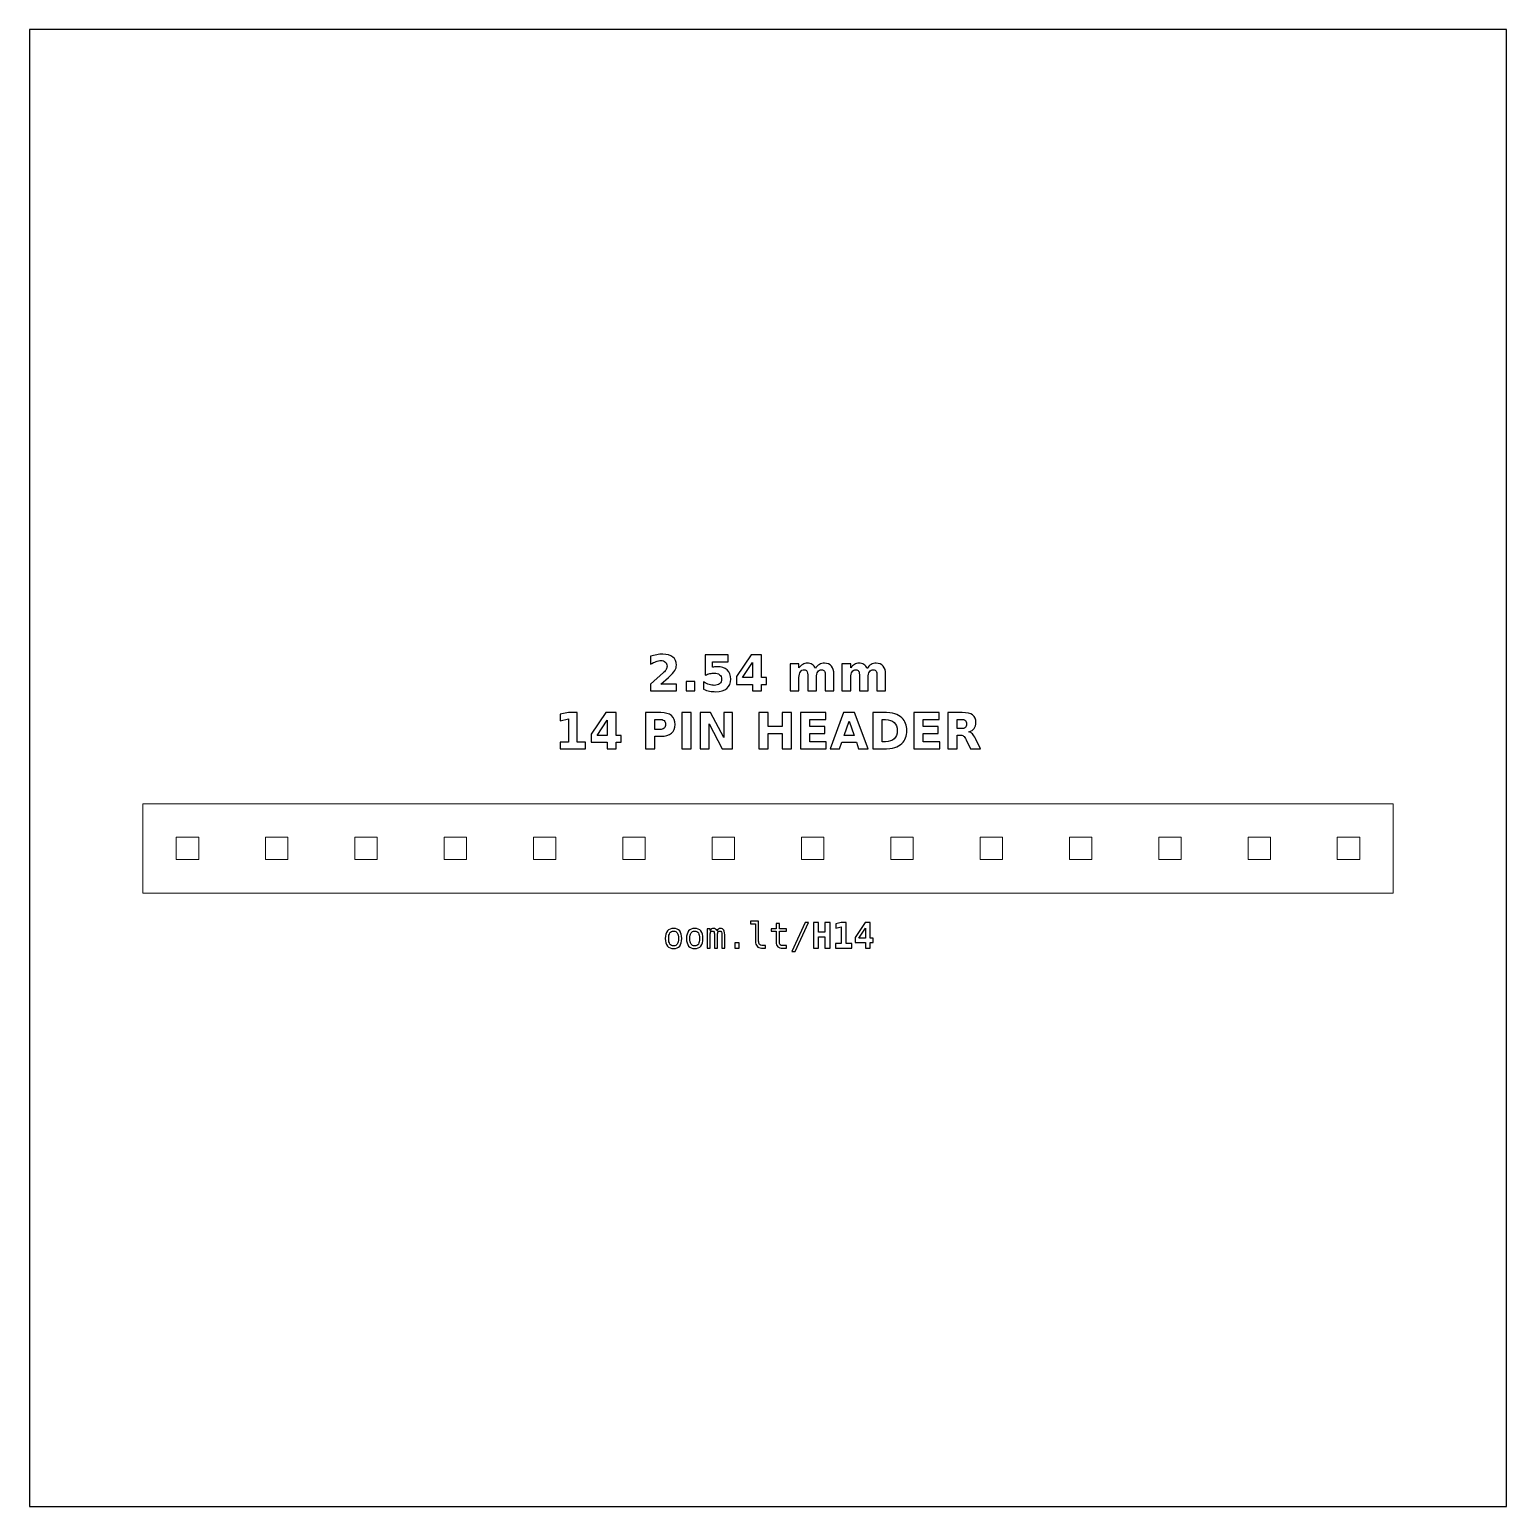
# Model space of a CAD drawing. Header units: centimetres. Extents: x -12.6 to -8.4, y -16.95 to -12.75.
import ezdxf

# ---------------------------------------------------------------- set-up
doc = ezdxf.new("R2010")
doc.units = ezdxf.units.CM
doc.header["$MEASUREMENT"] = 0
doc.layers.add('Layer 1', color=7, linetype='Continuous')

msp = doc.modelspace()

# ---------------------------------------------------------------- linework, layer by layer
at = {"layer": 'Layer 1', "color": 7}
msp.add_lwpolyline([(-12.6, -16.95), (-8.4, -16.95), (-8.4, -12.75), (-12.6, -12.75), (-12.6, -16.95)], close=True, dxfattribs=at)
at = {"layer": 'Layer 1', "color": 7, "lineweight": 20}
for points in [[(-12.278, -15.20555), (-8.722, -15.20555), (-8.722, -14.95155), (-12.278, -14.95155), (-12.278, -15.20555)], [(-12.183, -15.11055), (-12.119, -15.11055), (-12.119, -15.04655), (-12.183, -15.04655), (-12.183, -15.11055)], [(-11.929, -15.11055), (-11.865, -15.11055), (-11.865, -15.04655), (-11.929, -15.04655), (-11.929, -15.11055)], [(-11.675, -15.11055), (-11.611, -15.11055), (-11.611, -15.04655), (-11.675, -15.04655), (-11.675, -15.11055)], [(-11.421, -15.11055), (-11.357, -15.11055), (-11.357, -15.04655), (-11.421, -15.04655), (-11.421, -15.11055)], [(-11.167, -15.11055), (-11.103, -15.11055), (-11.103, -15.04655), (-11.167, -15.04655), (-11.167, -15.11055)], [(-10.913, -15.11055), (-10.849, -15.11055), (-10.849, -15.04655), (-10.913, -15.04655), (-10.913, -15.11055)], [(-10.659, -15.11055), (-10.595, -15.11055), (-10.595, -15.04655), (-10.659, -15.04655), (-10.659, -15.11055)], [(-10.405, -15.11055), (-10.341, -15.11055), (-10.341, -15.04655), (-10.405, -15.04655), (-10.405, -15.11055)], [(-10.151, -15.11055), (-10.087, -15.11055), (-10.087, -15.04655), (-10.151, -15.04655), (-10.151, -15.11055)], [(-9.897, -15.11055), (-9.833, -15.11055), (-9.833, -15.04655), (-9.897, -15.04655), (-9.897, -15.11055)], [(-9.643, -15.11055), (-9.579, -15.11055), (-9.579, -15.04655), (-9.643, -15.04655), (-9.643, -15.11055)], [(-9.389, -15.11055), (-9.325, -15.11055), (-9.325, -15.04655), (-9.389, -15.04655), (-9.389, -15.11055)], [(-9.135, -15.11055), (-9.071, -15.11055), (-9.071, -15.04655), (-9.135, -15.04655), (-9.135, -15.11055)], [(-8.881, -15.11055), (-8.817, -15.11055), (-8.817, -15.04655), (-8.881, -15.04655), (-8.881, -15.11055)]]:
    msp.add_lwpolyline(points, close=True, dxfattribs=at)
at = {"layer": 'Layer 1', "color": 250}
for points, knots in [([(-10.80502, -14.61152), (-10.80502, -14.61152), (-10.75974, -14.61152), (-10.75974, -14.61152), (-10.75974, -14.61152), (-10.75974, -14.61152), (-10.75974, -14.63102), (-10.75974, -14.63102), (-10.75974, -14.63102), (-10.75974, -14.63102), (-10.83451, -14.63102), (-10.83451, -14.63102), (-10.83451, -14.63102), (-10.83451, -14.63102), (-10.83451, -14.61152), (-10.83451, -14.61152), (-10.83451, -14.61152), (-10.83451, -14.61152), (-10.79695, -14.57839), (-10.79695, -14.57839), (-10.79695, -14.57839), (-10.79359, -14.57535), (-10.79112, -14.57239), (-10.78952, -14.5695), (-10.78952, -14.5695), (-10.7879, -14.5666), (-10.7871, -14.56359), (-10.7871, -14.56046), (-10.7871, -14.56046), (-10.7871, -14.55564), (-10.78872, -14.55176), (-10.79196, -14.54882), (-10.79196, -14.54882), (-10.79519, -14.54588), (-10.79949, -14.54443), (-10.80488, -14.54443), (-10.80488, -14.54443), (-10.80901, -14.54443), (-10.81353, -14.54532), (-10.81845, -14.54708), (-10.81845, -14.54708), (-10.82336, -14.54885), (-10.82863, -14.55148), (-10.83423, -14.55496), (-10.83423, -14.55496), (-10.83423, -14.55496), (-10.83423, -14.53236), (-10.83423, -14.53236), (-10.83423, -14.53236), (-10.82825, -14.53039), (-10.82235, -14.52888), (-10.81652, -14.52785), (-10.81652, -14.52785), (-10.81068, -14.52681), (-10.80497, -14.52629), (-10.79935, -14.52629), (-10.79935, -14.52629), (-10.78705, -14.52629), (-10.77748, -14.529), (-10.77066, -14.53443), (-10.77066, -14.53443), (-10.76384, -14.53984), (-10.76043, -14.54739), (-10.76043, -14.5571), (-10.76043, -14.5571), (-10.76043, -14.5627), (-10.76188, -14.56792), (-10.76478, -14.57277), (-10.76478, -14.57277), (-10.76767, -14.57761), (-10.77376, -14.5841), (-10.78303, -14.59224), (-10.78303, -14.59224), (-10.78303, -14.59224), (-10.80502, -14.61152), (-10.80502, -14.61152)], [0, 0, 0, 0, 0.0526316, 0.0526316, 0.0526316, 0.0526316, 0.1052632, 0.1052632, 0.1052632, 0.1052632, 0.1578947, 0.1578947, 0.1578947, 0.1578947, 0.2105263, 0.2105263, 0.2105263, 0.2105263, 0.2631579, 0.2631579, 0.2631579, 0.2631579, 0.3157895, 0.3157895, 0.3157895, 0.3157895, 0.3684211, 0.3684211, 0.3684211, 0.3684211, 0.4210526, 0.4210526, 0.4210526, 0.4210526, 0.4736842, 0.4736842, 0.4736842, 0.4736842, 0.5263158, 0.5263158, 0.5263158, 0.5263158, 0.5789474, 0.5789474, 0.5789474, 0.5789474, 0.6315789, 0.6315789, 0.6315789, 0.6315789, 0.6842105, 0.6842105, 0.6842105, 0.6842105, 0.7368421, 0.7368421, 0.7368421, 0.7368421, 0.7894737, 0.7894737, 0.7894737, 0.7894737, 0.8421053, 0.8421053, 0.8421053, 0.8421053, 0.8947368, 0.8947368, 0.8947368, 0.8947368, 0.9473684, 0.9473684, 0.9473684, 0.9473684, 1, 1, 1, 1]), ([(-10.67893, -14.52815), (-10.67893, -14.52815), (-10.61299, -14.52815), (-10.61299, -14.52815), (-10.61299, -14.52815), (-10.61299, -14.52815), (-10.61299, -14.54765), (-10.61299, -14.54765), (-10.61299, -14.54765), (-10.61299, -14.54765), (-10.65779, -14.54765), (-10.65779, -14.54765), (-10.65779, -14.54765), (-10.65779, -14.54765), (-10.65779, -14.56357), (-10.65779, -14.56357), (-10.65779, -14.56357), (-10.65577, -14.56303), (-10.65374, -14.56261), (-10.6517, -14.5623), (-10.6517, -14.5623), (-10.64965, -14.56199), (-10.64751, -14.56185), (-10.64532, -14.56185), (-10.64532, -14.56185), (-10.63277, -14.56185), (-10.62301, -14.56498), (-10.61602, -14.57126), (-10.61602, -14.57126), (-10.60904, -14.57752), (-10.60556, -14.58626), (-10.60556, -14.59746), (-10.60556, -14.59746), (-10.60556, -14.60858), (-10.60937, -14.61729), (-10.61696, -14.62359), (-10.61696, -14.62359), (-10.62456, -14.62987), (-10.63512, -14.63302), (-10.64862, -14.63302), (-10.64862, -14.63302), (-10.65445, -14.63302), (-10.66024, -14.63245), (-10.66595, -14.63133), (-10.66595, -14.63133), (-10.67167, -14.6302), (-10.67736, -14.6285), (-10.683, -14.6262), (-10.683, -14.6262), (-10.683, -14.6262), (-10.683, -14.60531), (-10.683, -14.60531), (-10.683, -14.60531), (-10.6774, -14.60854), (-10.67209, -14.61094), (-10.66706, -14.61253), (-10.66706, -14.61253), (-10.66202, -14.61416), (-10.65727, -14.61496), (-10.65283, -14.61496), (-10.65283, -14.61496), (-10.64638, -14.61496), (-10.64133, -14.61338), (-10.63763, -14.61023), (-10.63763, -14.61023), (-10.63394, -14.6071), (-10.63208, -14.60285), (-10.63208, -14.59746), (-10.63208, -14.59746), (-10.63208, -14.59205), (-10.63394, -14.58779), (-10.63763, -14.58467), (-10.63763, -14.58467), (-10.64133, -14.58154), (-10.64638, -14.57999), (-10.65283, -14.57999), (-10.65283, -14.57999), (-10.65664, -14.57999), (-10.66071, -14.58048), (-10.66501, -14.58147), (-10.66501, -14.58147), (-10.66934, -14.58245), (-10.67397, -14.58398), (-10.67893, -14.58605), (-10.67893, -14.58605), (-10.67893, -14.58605), (-10.67893, -14.52815), (-10.67893, -14.52815)], [0, 0, 0, 0, 0.0454545, 0.0454545, 0.0454545, 0.0454545, 0.0909091, 0.0909091, 0.0909091, 0.0909091, 0.1363636, 0.1363636, 0.1363636, 0.1363636, 0.1818182, 0.1818182, 0.1818182, 0.1818182, 0.2272727, 0.2272727, 0.2272727, 0.2272727, 0.2727273, 0.2727273, 0.2727273, 0.2727273, 0.3181818, 0.3181818, 0.3181818, 0.3181818, 0.3636364, 0.3636364, 0.3636364, 0.3636364, 0.4090909, 0.4090909, 0.4090909, 0.4090909, 0.4545455, 0.4545455, 0.4545455, 0.4545455, 0.5, 0.5, 0.5, 0.5, 0.5454545, 0.5454545, 0.5454545, 0.5454545, 0.5909091, 0.5909091, 0.5909091, 0.5909091, 0.6363636, 0.6363636, 0.6363636, 0.6363636, 0.6818182, 0.6818182, 0.6818182, 0.6818182, 0.7272727, 0.7272727, 0.7272727, 0.7272727, 0.7727273, 0.7727273, 0.7727273, 0.7727273, 0.8181818, 0.8181818, 0.8181818, 0.8181818, 0.8636364, 0.8636364, 0.8636364, 0.8636364, 0.9090909, 0.9090909, 0.9090909, 0.9090909, 0.9545455, 0.9545455, 0.9545455, 0.9545455, 1, 1, 1, 1]), ([(-10.54815, -14.52815), (-10.54815, -14.52815), (-10.51865, -14.52815), (-10.51865, -14.52815), (-10.51865, -14.52815), (-10.51865, -14.52815), (-10.51865, -14.59306), (-10.51865, -14.59306), (-10.51865, -14.59306), (-10.51865, -14.59306), (-10.50398, -14.59306), (-10.50398, -14.59306), (-10.50398, -14.59306), (-10.50398, -14.59306), (-10.50398, -14.61228), (-10.50398, -14.61228), (-10.50398, -14.61228), (-10.50398, -14.61228), (-10.51865, -14.61228), (-10.51865, -14.61228), (-10.51865, -14.61228), (-10.51865, -14.61228), (-10.51865, -14.63102), (-10.51865, -14.63102), (-10.51865, -14.63102), (-10.51865, -14.63102), (-10.54372, -14.63102), (-10.54372, -14.63102), (-10.54372, -14.63102), (-10.54372, -14.63102), (-10.54372, -14.61228), (-10.54372, -14.61228), (-10.54372, -14.61228), (-10.54372, -14.61228), (-10.58935, -14.61228), (-10.58935, -14.61228), (-10.58935, -14.61228), (-10.58935, -14.61228), (-10.58935, -14.58953), (-10.58935, -14.58953), (-10.58935, -14.58953), (-10.58935, -14.58953), (-10.54815, -14.52815), (-10.54815, -14.52815)], [0, 0, 0, 0, 0.0909091, 0.0909091, 0.0909091, 0.0909091, 0.1818182, 0.1818182, 0.1818182, 0.1818182, 0.2727273, 0.2727273, 0.2727273, 0.2727273, 0.3636364, 0.3636364, 0.3636364, 0.3636364, 0.4545455, 0.4545455, 0.4545455, 0.4545455, 0.5454545, 0.5454545, 0.5454545, 0.5454545, 0.6363636, 0.6363636, 0.6363636, 0.6363636, 0.7272727, 0.7272727, 0.7272727, 0.7272727, 0.8181818, 0.8181818, 0.8181818, 0.8181818, 0.9090909, 0.9090909, 0.9090909, 0.9090909, 1, 1, 1, 1]), ([(-10.54372, -14.55), (-10.54372, -14.55), (-10.57282, -14.59306), (-10.57282, -14.59306), (-10.57282, -14.59306), (-10.57282, -14.59306), (-10.54372, -14.59306), (-10.54372, -14.59306), (-10.54372, -14.59306), (-10.54372, -14.59306), (-10.54372, -14.55), (-10.54372, -14.55)], [0, 0, 0, 0, 0.3333333, 0.3333333, 0.3333333, 0.3333333, 0.6666667, 0.6666667, 0.6666667, 0.6666667, 1, 1, 1, 1]), ([(-10.36501, -14.56667), (-10.36188, -14.5619), (-10.35819, -14.55825), (-10.35388, -14.55576), (-10.35388, -14.55576), (-10.34958, -14.55324), (-10.34488, -14.552), (-10.33973, -14.552), (-10.33973, -14.552), (-10.33086, -14.552), (-10.32411, -14.55473), (-10.31948, -14.56021), (-10.31948, -14.56021), (-10.31484, -14.56566), (-10.31251, -14.57361), (-10.31251, -14.58403), (-10.31251, -14.58403), (-10.31251, -14.58403), (-10.31251, -14.63102), (-10.31251, -14.63102), (-10.31251, -14.63102), (-10.31251, -14.63102), (-10.33733, -14.63102), (-10.33733, -14.63102), (-10.33733, -14.63102), (-10.33733, -14.63102), (-10.33733, -14.59078), (-10.33733, -14.59078), (-10.33733, -14.59078), (-10.33728, -14.59019), (-10.33726, -14.58958), (-10.33723, -14.58892), (-10.33723, -14.58892), (-10.33721, -14.58829), (-10.33719, -14.58737), (-10.33719, -14.58617), (-10.33719, -14.58617), (-10.33719, -14.58071), (-10.33798, -14.57674), (-10.33961, -14.57429), (-10.33961, -14.57429), (-10.34121, -14.57182), (-10.34379, -14.5706), (-10.34737, -14.5706), (-10.34737, -14.5706), (-10.35207, -14.5706), (-10.35567, -14.57253), (-10.35823, -14.57639), (-10.35823, -14.57639), (-10.36077, -14.58024), (-10.36209, -14.58582), (-10.36219, -14.59313), (-10.36219, -14.59313), (-10.36219, -14.59313), (-10.36219, -14.63102), (-10.36219, -14.63102), (-10.36219, -14.63102), (-10.36219, -14.63102), (-10.387, -14.63102), (-10.387, -14.63102), (-10.387, -14.63102), (-10.387, -14.63102), (-10.387, -14.59078), (-10.387, -14.59078), (-10.387, -14.59078), (-10.387, -14.58224), (-10.38773, -14.57674), (-10.38921, -14.57429), (-10.38921, -14.57429), (-10.39067, -14.57182), (-10.39328, -14.5706), (-10.39704, -14.5706), (-10.39704, -14.5706), (-10.40179, -14.5706), (-10.40544, -14.57255), (-10.408, -14.57643), (-10.408, -14.57643), (-10.41056, -14.58031), (-10.41186, -14.58584), (-10.41186, -14.59306), (-10.41186, -14.59306), (-10.41186, -14.59306), (-10.41186, -14.63102), (-10.41186, -14.63102), (-10.41186, -14.63102), (-10.41186, -14.63102), (-10.43667, -14.63102), (-10.43667, -14.63102), (-10.43667, -14.63102), (-10.43667, -14.63102), (-10.43667, -14.55386), (-10.43667, -14.55386), (-10.43667, -14.55386), (-10.43667, -14.55386), (-10.41186, -14.55386), (-10.41186, -14.55386), (-10.41186, -14.55386), (-10.41186, -14.55386), (-10.41186, -14.56517), (-10.41186, -14.56517), (-10.41186, -14.56517), (-10.40882, -14.56079), (-10.40534, -14.55753), (-10.40141, -14.55531), (-10.40141, -14.55531), (-10.39749, -14.5531), (-10.39316, -14.552), (-10.38843, -14.552), (-10.38843, -14.552), (-10.38312, -14.552), (-10.37839, -14.55329), (-10.37432, -14.55586), (-10.37432, -14.55586), (-10.37023, -14.55844), (-10.36712, -14.56204), (-10.36501, -14.56667)], [0, 0, 0, 0, 0.0344828, 0.0344828, 0.0344828, 0.0344828, 0.0689655, 0.0689655, 0.0689655, 0.0689655, 0.1034483, 0.1034483, 0.1034483, 0.1034483, 0.137931, 0.137931, 0.137931, 0.137931, 0.1724138, 0.1724138, 0.1724138, 0.1724138, 0.2068966, 0.2068966, 0.2068966, 0.2068966, 0.2413793, 0.2413793, 0.2413793, 0.2413793, 0.2758621, 0.2758621, 0.2758621, 0.2758621, 0.3103448, 0.3103448, 0.3103448, 0.3103448, 0.3448276, 0.3448276, 0.3448276, 0.3448276, 0.3793103, 0.3793103, 0.3793103, 0.3793103, 0.4137931, 0.4137931, 0.4137931, 0.4137931, 0.4482759, 0.4482759, 0.4482759, 0.4482759, 0.4827586, 0.4827586, 0.4827586, 0.4827586, 0.5172414, 0.5172414, 0.5172414, 0.5172414, 0.5517241, 0.5517241, 0.5517241, 0.5517241, 0.5862069, 0.5862069, 0.5862069, 0.5862069, 0.6206897, 0.6206897, 0.6206897, 0.6206897, 0.6551724, 0.6551724, 0.6551724, 0.6551724, 0.6896552, 0.6896552, 0.6896552, 0.6896552, 0.7241379, 0.7241379, 0.7241379, 0.7241379, 0.7586207, 0.7586207, 0.7586207, 0.7586207, 0.7931034, 0.7931034, 0.7931034, 0.7931034, 0.8275862, 0.8275862, 0.8275862, 0.8275862, 0.862069, 0.862069, 0.862069, 0.862069, 0.8965517, 0.8965517, 0.8965517, 0.8965517, 0.9310345, 0.9310345, 0.9310345, 0.9310345, 0.9655172, 0.9655172, 0.9655172, 0.9655172, 1, 1, 1, 1]), ([(-10.21797, -14.56667), (-10.21484, -14.5619), (-10.21115, -14.55825), (-10.20684, -14.55576), (-10.20684, -14.55576), (-10.20254, -14.55324), (-10.19784, -14.552), (-10.19269, -14.552), (-10.19269, -14.552), (-10.18382, -14.552), (-10.17707, -14.55473), (-10.17244, -14.56021), (-10.17244, -14.56021), (-10.1678, -14.56566), (-10.16547, -14.57361), (-10.16547, -14.58403), (-10.16547, -14.58403), (-10.16547, -14.58403), (-10.16547, -14.63102), (-10.16547, -14.63102), (-10.16547, -14.63102), (-10.16547, -14.63102), (-10.19029, -14.63102), (-10.19029, -14.63102), (-10.19029, -14.63102), (-10.19029, -14.63102), (-10.19029, -14.59078), (-10.19029, -14.59078), (-10.19029, -14.59078), (-10.19024, -14.59019), (-10.19022, -14.58958), (-10.19019, -14.58892), (-10.19019, -14.58892), (-10.19017, -14.58829), (-10.19015, -14.58737), (-10.19015, -14.58617), (-10.19015, -14.58617), (-10.19015, -14.58071), (-10.19094, -14.57674), (-10.19257, -14.57429), (-10.19257, -14.57429), (-10.19417, -14.57182), (-10.19675, -14.5706), (-10.20033, -14.5706), (-10.20033, -14.5706), (-10.20503, -14.5706), (-10.20863, -14.57253), (-10.21119, -14.57639), (-10.21119, -14.57639), (-10.21373, -14.58024), (-10.21505, -14.58582), (-10.21515, -14.59313), (-10.21515, -14.59313), (-10.21515, -14.59313), (-10.21515, -14.63102), (-10.21515, -14.63102), (-10.21515, -14.63102), (-10.21515, -14.63102), (-10.23996, -14.63102), (-10.23996, -14.63102), (-10.23996, -14.63102), (-10.23996, -14.63102), (-10.23996, -14.59078), (-10.23996, -14.59078), (-10.23996, -14.59078), (-10.23996, -14.58224), (-10.24069, -14.57674), (-10.24217, -14.57429), (-10.24217, -14.57429), (-10.24363, -14.57182), (-10.24624, -14.5706), (-10.25, -14.5706), (-10.25, -14.5706), (-10.25475, -14.5706), (-10.2584, -14.57255), (-10.26096, -14.57643), (-10.26096, -14.57643), (-10.26352, -14.58031), (-10.26482, -14.58584), (-10.26482, -14.59306), (-10.26482, -14.59306), (-10.26482, -14.59306), (-10.26482, -14.63102), (-10.26482, -14.63102), (-10.26482, -14.63102), (-10.26482, -14.63102), (-10.28963, -14.63102), (-10.28963, -14.63102), (-10.28963, -14.63102), (-10.28963, -14.63102), (-10.28963, -14.55386), (-10.28963, -14.55386), (-10.28963, -14.55386), (-10.28963, -14.55386), (-10.26482, -14.55386), (-10.26482, -14.55386), (-10.26482, -14.55386), (-10.26482, -14.55386), (-10.26482, -14.56517), (-10.26482, -14.56517), (-10.26482, -14.56517), (-10.26178, -14.56079), (-10.2583, -14.55753), (-10.25437, -14.55531), (-10.25437, -14.55531), (-10.25045, -14.5531), (-10.24612, -14.552), (-10.24139, -14.552), (-10.24139, -14.552), (-10.23608, -14.552), (-10.23135, -14.55329), (-10.22728, -14.55586), (-10.22728, -14.55586), (-10.22319, -14.55844), (-10.22008, -14.56204), (-10.21797, -14.56667)], [0, 0, 0, 0, 0.0344828, 0.0344828, 0.0344828, 0.0344828, 0.0689655, 0.0689655, 0.0689655, 0.0689655, 0.1034483, 0.1034483, 0.1034483, 0.1034483, 0.137931, 0.137931, 0.137931, 0.137931, 0.1724138, 0.1724138, 0.1724138, 0.1724138, 0.2068966, 0.2068966, 0.2068966, 0.2068966, 0.2413793, 0.2413793, 0.2413793, 0.2413793, 0.2758621, 0.2758621, 0.2758621, 0.2758621, 0.3103448, 0.3103448, 0.3103448, 0.3103448, 0.3448276, 0.3448276, 0.3448276, 0.3448276, 0.3793103, 0.3793103, 0.3793103, 0.3793103, 0.4137931, 0.4137931, 0.4137931, 0.4137931, 0.4482759, 0.4482759, 0.4482759, 0.4482759, 0.4827586, 0.4827586, 0.4827586, 0.4827586, 0.5172414, 0.5172414, 0.5172414, 0.5172414, 0.5517241, 0.5517241, 0.5517241, 0.5517241, 0.5862069, 0.5862069, 0.5862069, 0.5862069, 0.6206897, 0.6206897, 0.6206897, 0.6206897, 0.6551724, 0.6551724, 0.6551724, 0.6551724, 0.6896552, 0.6896552, 0.6896552, 0.6896552, 0.7241379, 0.7241379, 0.7241379, 0.7241379, 0.7586207, 0.7586207, 0.7586207, 0.7586207, 0.7931034, 0.7931034, 0.7931034, 0.7931034, 0.8275862, 0.8275862, 0.8275862, 0.8275862, 0.862069, 0.862069, 0.862069, 0.862069, 0.8965517, 0.8965517, 0.8965517, 0.8965517, 0.9310345, 0.9310345, 0.9310345, 0.9310345, 0.9655172, 0.9655172, 0.9655172, 0.9655172, 1, 1, 1, 1]), ([(-10.7331, -14.60435), (-10.7331, -14.60435), (-10.70828, -14.60435), (-10.70828, -14.60435), (-10.70828, -14.60435), (-10.70828, -14.60435), (-10.70828, -14.63102), (-10.70828, -14.63102), (-10.70828, -14.63102), (-10.70828, -14.63102), (-10.7331, -14.63102), (-10.7331, -14.63102), (-10.7331, -14.63102), (-10.7331, -14.63102), (-10.7331, -14.60435), (-10.7331, -14.60435)], [0, 0, 0, 0, 0.25, 0.25, 0.25, 0.25, 0.5, 0.5, 0.5, 0.5, 0.75, 0.75, 0.75, 0.75, 1, 1, 1, 1]), ([(-11.09072, -14.77695), (-11.09072, -14.77695), (-11.06729, -14.77695), (-11.06729, -14.77695), (-11.06729, -14.77695), (-11.06729, -14.77695), (-11.06729, -14.71046), (-11.06729, -14.71046), (-11.06729, -14.71046), (-11.06729, -14.71046), (-11.09133, -14.71543), (-11.09133, -14.71543), (-11.09133, -14.71543), (-11.09133, -14.71543), (-11.09133, -14.69736), (-11.09133, -14.69736), (-11.09133, -14.69736), (-11.09133, -14.69736), (-11.06743, -14.6924), (-11.06743, -14.6924), (-11.06743, -14.6924), (-11.06743, -14.6924), (-11.04222, -14.6924), (-11.04222, -14.6924), (-11.04222, -14.6924), (-11.04222, -14.6924), (-11.04222, -14.77695), (-11.04222, -14.77695), (-11.04222, -14.77695), (-11.04222, -14.77695), (-11.0188, -14.77695), (-11.0188, -14.77695), (-11.0188, -14.77695), (-11.0188, -14.77695), (-11.0188, -14.79527), (-11.0188, -14.79527), (-11.0188, -14.79527), (-11.0188, -14.79527), (-11.09072, -14.79527), (-11.09072, -14.79527), (-11.09072, -14.79527), (-11.09072, -14.79527), (-11.09072, -14.77695), (-11.09072, -14.77695)], [0, 0, 0, 0, 0.0909091, 0.0909091, 0.0909091, 0.0909091, 0.1818182, 0.1818182, 0.1818182, 0.1818182, 0.2727273, 0.2727273, 0.2727273, 0.2727273, 0.3636364, 0.3636364, 0.3636364, 0.3636364, 0.4545455, 0.4545455, 0.4545455, 0.4545455, 0.5454545, 0.5454545, 0.5454545, 0.5454545, 0.6363636, 0.6363636, 0.6363636, 0.6363636, 0.7272727, 0.7272727, 0.7272727, 0.7272727, 0.8181818, 0.8181818, 0.8181818, 0.8181818, 0.9090909, 0.9090909, 0.9090909, 0.9090909, 1, 1, 1, 1]), ([(-10.96151, -14.6924), (-10.96151, -14.6924), (-10.93201, -14.6924), (-10.93201, -14.6924), (-10.93201, -14.6924), (-10.93201, -14.6924), (-10.93201, -14.75731), (-10.93201, -14.75731), (-10.93201, -14.75731), (-10.93201, -14.75731), (-10.91734, -14.75731), (-10.91734, -14.75731), (-10.91734, -14.75731), (-10.91734, -14.75731), (-10.91734, -14.77653), (-10.91734, -14.77653), (-10.91734, -14.77653), (-10.91734, -14.77653), (-10.93201, -14.77653), (-10.93201, -14.77653), (-10.93201, -14.77653), (-10.93201, -14.77653), (-10.93201, -14.79527), (-10.93201, -14.79527), (-10.93201, -14.79527), (-10.93201, -14.79527), (-10.95708, -14.79527), (-10.95708, -14.79527), (-10.95708, -14.79527), (-10.95708, -14.79527), (-10.95708, -14.77653), (-10.95708, -14.77653), (-10.95708, -14.77653), (-10.95708, -14.77653), (-11.00271, -14.77653), (-11.00271, -14.77653), (-11.00271, -14.77653), (-11.00271, -14.77653), (-11.00271, -14.75378), (-11.00271, -14.75378), (-11.00271, -14.75378), (-11.00271, -14.75378), (-10.96151, -14.6924), (-10.96151, -14.6924)], [0, 0, 0, 0, 0.0909091, 0.0909091, 0.0909091, 0.0909091, 0.1818182, 0.1818182, 0.1818182, 0.1818182, 0.2727273, 0.2727273, 0.2727273, 0.2727273, 0.3636364, 0.3636364, 0.3636364, 0.3636364, 0.4545455, 0.4545455, 0.4545455, 0.4545455, 0.5454545, 0.5454545, 0.5454545, 0.5454545, 0.6363636, 0.6363636, 0.6363636, 0.6363636, 0.7272727, 0.7272727, 0.7272727, 0.7272727, 0.8181818, 0.8181818, 0.8181818, 0.8181818, 0.9090909, 0.9090909, 0.9090909, 0.9090909, 1, 1, 1, 1]), ([(-10.84878, -14.6924), (-10.84878, -14.6924), (-10.80476, -14.6924), (-10.80476, -14.6924), (-10.80476, -14.6924), (-10.79166, -14.6924), (-10.78161, -14.69532), (-10.7746, -14.70113), (-10.7746, -14.70113), (-10.7676, -14.70694), (-10.76409, -14.71521), (-10.76409, -14.72596), (-10.76409, -14.72596), (-10.76409, -14.73673), (-10.7676, -14.74503), (-10.7746, -14.75084), (-10.7746, -14.75084), (-10.78161, -14.75665), (-10.79166, -14.75957), (-10.80476, -14.75957), (-10.80476, -14.75957), (-10.80476, -14.75957), (-10.82225, -14.75957), (-10.82225, -14.75957), (-10.82225, -14.75957), (-10.82225, -14.75957), (-10.82225, -14.79527), (-10.82225, -14.79527), (-10.82225, -14.79527), (-10.82225, -14.79527), (-10.84878, -14.79527), (-10.84878, -14.79527), (-10.84878, -14.79527), (-10.84878, -14.79527), (-10.84878, -14.6924), (-10.84878, -14.6924)], [0, 0, 0, 0, 0.1111111, 0.1111111, 0.1111111, 0.1111111, 0.2222222, 0.2222222, 0.2222222, 0.2222222, 0.3333333, 0.3333333, 0.3333333, 0.3333333, 0.4444444, 0.4444444, 0.4444444, 0.4444444, 0.5555556, 0.5555556, 0.5555556, 0.5555556, 0.6666667, 0.6666667, 0.6666667, 0.6666667, 0.7777778, 0.7777778, 0.7777778, 0.7777778, 0.8888889, 0.8888889, 0.8888889, 0.8888889, 1, 1, 1, 1]), ([(-10.74537, -14.6924), (-10.74537, -14.6924), (-10.71884, -14.6924), (-10.71884, -14.6924), (-10.71884, -14.6924), (-10.71884, -14.6924), (-10.71884, -14.79527), (-10.71884, -14.79527), (-10.71884, -14.79527), (-10.71884, -14.79527), (-10.74537, -14.79527), (-10.74537, -14.79527), (-10.74537, -14.79527), (-10.74537, -14.79527), (-10.74537, -14.6924), (-10.74537, -14.6924)], [0, 0, 0, 0, 0.25, 0.25, 0.25, 0.25, 0.5, 0.5, 0.5, 0.5, 0.75, 0.75, 0.75, 0.75, 1, 1, 1, 1]), ([(-10.69288, -14.6924), (-10.69288, -14.6924), (-10.66325, -14.6924), (-10.66325, -14.6924), (-10.66325, -14.6924), (-10.66325, -14.6924), (-10.62583, -14.76296), (-10.62583, -14.76296), (-10.62583, -14.76296), (-10.62583, -14.76296), (-10.62583, -14.6924), (-10.62583, -14.6924), (-10.62583, -14.6924), (-10.62583, -14.6924), (-10.60069, -14.6924), (-10.60069, -14.6924), (-10.60069, -14.6924), (-10.60069, -14.6924), (-10.60069, -14.79527), (-10.60069, -14.79527), (-10.60069, -14.79527), (-10.60069, -14.79527), (-10.63032, -14.79527), (-10.63032, -14.79527), (-10.63032, -14.79527), (-10.63032, -14.79527), (-10.66774, -14.72471), (-10.66774, -14.72471), (-10.66774, -14.72471), (-10.66774, -14.72471), (-10.66774, -14.79527), (-10.66774, -14.79527), (-10.66774, -14.79527), (-10.66774, -14.79527), (-10.69288, -14.79527), (-10.69288, -14.79527), (-10.69288, -14.79527), (-10.69288, -14.79527), (-10.69288, -14.6924), (-10.69288, -14.6924)], [0, 0, 0, 0, 0.1, 0.1, 0.1, 0.1, 0.2, 0.2, 0.2, 0.2, 0.3, 0.3, 0.3, 0.3, 0.4, 0.4, 0.4, 0.4, 0.5, 0.5, 0.5, 0.5, 0.6, 0.6, 0.6, 0.6, 0.7, 0.7, 0.7, 0.7, 0.8, 0.8, 0.8, 0.8, 0.9, 0.9, 0.9, 0.9, 1, 1, 1, 1]), ([(-10.52566, -14.6924), (-10.52566, -14.6924), (-10.49913, -14.6924), (-10.49913, -14.6924), (-10.49913, -14.6924), (-10.49913, -14.6924), (-10.49913, -14.73161), (-10.49913, -14.73161), (-10.49913, -14.73161), (-10.49913, -14.73161), (-10.46, -14.73161), (-10.46, -14.73161), (-10.46, -14.73161), (-10.46, -14.73161), (-10.46, -14.6924), (-10.46, -14.6924), (-10.46, -14.6924), (-10.46, -14.6924), (-10.43347, -14.6924), (-10.43347, -14.6924), (-10.43347, -14.6924), (-10.43347, -14.6924), (-10.43347, -14.79527), (-10.43347, -14.79527), (-10.43347, -14.79527), (-10.43347, -14.79527), (-10.46, -14.79527), (-10.46, -14.79527), (-10.46, -14.79527), (-10.46, -14.79527), (-10.46, -14.75167), (-10.46, -14.75167), (-10.46, -14.75167), (-10.46, -14.75167), (-10.49913, -14.75167), (-10.49913, -14.75167), (-10.49913, -14.75167), (-10.49913, -14.75167), (-10.49913, -14.79527), (-10.49913, -14.79527), (-10.49913, -14.79527), (-10.49913, -14.79527), (-10.52566, -14.79527), (-10.52566, -14.79527), (-10.52566, -14.79527), (-10.52566, -14.79527), (-10.52566, -14.6924), (-10.52566, -14.6924)], [0, 0, 0, 0, 0.0833333, 0.0833333, 0.0833333, 0.0833333, 0.1666667, 0.1666667, 0.1666667, 0.1666667, 0.25, 0.25, 0.25, 0.25, 0.3333333, 0.3333333, 0.3333333, 0.3333333, 0.4166667, 0.4166667, 0.4166667, 0.4166667, 0.5, 0.5, 0.5, 0.5, 0.5833333, 0.5833333, 0.5833333, 0.5833333, 0.6666667, 0.6666667, 0.6666667, 0.6666667, 0.75, 0.75, 0.75, 0.75, 0.8333333, 0.8333333, 0.8333333, 0.8333333, 0.9166667, 0.9166667, 0.9166667, 0.9166667, 1, 1, 1, 1]), ([(-10.40757, -14.6924), (-10.40757, -14.6924), (-10.33598, -14.6924), (-10.33598, -14.6924), (-10.33598, -14.6924), (-10.33598, -14.6924), (-10.33598, -14.71246), (-10.33598, -14.71246), (-10.33598, -14.71246), (-10.33598, -14.71246), (-10.38104, -14.71246), (-10.38104, -14.71246), (-10.38104, -14.71246), (-10.38104, -14.71246), (-10.38104, -14.73161), (-10.38104, -14.73161), (-10.38104, -14.73161), (-10.38104, -14.73161), (-10.33869, -14.73161), (-10.33869, -14.73161), (-10.33869, -14.73161), (-10.33869, -14.73161), (-10.33869, -14.75167), (-10.33869, -14.75167), (-10.33869, -14.75167), (-10.33869, -14.75167), (-10.38104, -14.75167), (-10.38104, -14.75167), (-10.38104, -14.75167), (-10.38104, -14.75167), (-10.38104, -14.77521), (-10.38104, -14.77521), (-10.38104, -14.77521), (-10.38104, -14.77521), (-10.33448, -14.77521), (-10.33448, -14.77521), (-10.33448, -14.77521), (-10.33448, -14.77521), (-10.33448, -14.79527), (-10.33448, -14.79527), (-10.33448, -14.79527), (-10.33448, -14.79527), (-10.40757, -14.79527), (-10.40757, -14.79527), (-10.40757, -14.79527), (-10.40757, -14.79527), (-10.40757, -14.6924), (-10.40757, -14.6924)], [0, 0, 0, 0, 0.0833333, 0.0833333, 0.0833333, 0.0833333, 0.1666667, 0.1666667, 0.1666667, 0.1666667, 0.25, 0.25, 0.25, 0.25, 0.3333333, 0.3333333, 0.3333333, 0.3333333, 0.4166667, 0.4166667, 0.4166667, 0.4166667, 0.5, 0.5, 0.5, 0.5, 0.5833333, 0.5833333, 0.5833333, 0.5833333, 0.6666667, 0.6666667, 0.6666667, 0.6666667, 0.75, 0.75, 0.75, 0.75, 0.8333333, 0.8333333, 0.8333333, 0.8333333, 0.9166667, 0.9166667, 0.9166667, 0.9166667, 1, 1, 1, 1]), ([(-10.24875, -14.77655), (-10.24875, -14.77655), (-10.29024, -14.77655), (-10.29024, -14.77655), (-10.29024, -14.77655), (-10.29024, -14.77655), (-10.29678, -14.79527), (-10.29678, -14.79527), (-10.29678, -14.79527), (-10.29678, -14.79527), (-10.32345, -14.79527), (-10.32345, -14.79527), (-10.32345, -14.79527), (-10.32345, -14.79527), (-10.28535, -14.6924), (-10.28535, -14.6924), (-10.28535, -14.6924), (-10.28535, -14.6924), (-10.25372, -14.6924), (-10.25372, -14.6924), (-10.25372, -14.6924), (-10.25372, -14.6924), (-10.21562, -14.79527), (-10.21562, -14.79527), (-10.21562, -14.79527), (-10.21562, -14.79527), (-10.24229, -14.79527), (-10.24229, -14.79527), (-10.24229, -14.79527), (-10.24229, -14.79527), (-10.24875, -14.77655), (-10.24875, -14.77655)], [0, 0, 0, 0, 0.125, 0.125, 0.125, 0.125, 0.25, 0.25, 0.25, 0.25, 0.375, 0.375, 0.375, 0.375, 0.5, 0.5, 0.5, 0.5, 0.625, 0.625, 0.625, 0.625, 0.75, 0.75, 0.75, 0.75, 0.875, 0.875, 0.875, 0.875, 1, 1, 1, 1]), ([(-10.20195, -14.6924), (-10.20195, -14.6924), (-10.17396, -14.6924), (-10.17396, -14.6924), (-10.17396, -14.6924), (-10.15835, -14.6924), (-10.14673, -14.69351), (-10.13909, -14.69574), (-10.13909, -14.69574), (-10.13144, -14.69797), (-10.12488, -14.70174), (-10.1194, -14.70708), (-10.1194, -14.70708), (-10.11458, -14.71171), (-10.11101, -14.71707), (-10.10865, -14.72314), (-10.10865, -14.72314), (-10.10633, -14.72918), (-10.10515, -14.73605), (-10.10515, -14.74374), (-10.10515, -14.74374), (-10.10515, -14.7515), (-10.10633, -14.75842), (-10.10865, -14.76451), (-10.10865, -14.76451), (-10.11101, -14.7706), (-10.11458, -14.77596), (-10.1194, -14.78059), (-10.1194, -14.78059), (-10.12493, -14.78593), (-10.13154, -14.7897), (-10.13925, -14.79193), (-10.13925, -14.79193), (-10.14697, -14.79416), (-10.15854, -14.79527), (-10.17396, -14.79527), (-10.17396, -14.79527), (-10.17396, -14.79527), (-10.20195, -14.79527), (-10.20195, -14.79527), (-10.20195, -14.79527), (-10.20195, -14.79527), (-10.20195, -14.6924), (-10.20195, -14.6924)], [0, 0, 0, 0, 0.0909091, 0.0909091, 0.0909091, 0.0909091, 0.1818182, 0.1818182, 0.1818182, 0.1818182, 0.2727273, 0.2727273, 0.2727273, 0.2727273, 0.3636364, 0.3636364, 0.3636364, 0.3636364, 0.4545455, 0.4545455, 0.4545455, 0.4545455, 0.5454545, 0.5454545, 0.5454545, 0.5454545, 0.6363636, 0.6363636, 0.6363636, 0.6363636, 0.7272727, 0.7272727, 0.7272727, 0.7272727, 0.8181818, 0.8181818, 0.8181818, 0.8181818, 0.9090909, 0.9090909, 0.9090909, 0.9090909, 1, 1, 1, 1]), ([(-10.08483, -14.6924), (-10.08483, -14.6924), (-10.01324, -14.6924), (-10.01324, -14.6924), (-10.01324, -14.6924), (-10.01324, -14.6924), (-10.01324, -14.71246), (-10.01324, -14.71246), (-10.01324, -14.71246), (-10.01324, -14.71246), (-10.0583, -14.71246), (-10.0583, -14.71246), (-10.0583, -14.71246), (-10.0583, -14.71246), (-10.0583, -14.73161), (-10.0583, -14.73161), (-10.0583, -14.73161), (-10.0583, -14.73161), (-10.01595, -14.73161), (-10.01595, -14.73161), (-10.01595, -14.73161), (-10.01595, -14.73161), (-10.01595, -14.75167), (-10.01595, -14.75167), (-10.01595, -14.75167), (-10.01595, -14.75167), (-10.0583, -14.75167), (-10.0583, -14.75167), (-10.0583, -14.75167), (-10.0583, -14.75167), (-10.0583, -14.77521), (-10.0583, -14.77521), (-10.0583, -14.77521), (-10.0583, -14.77521), (-10.01174, -14.77521), (-10.01174, -14.77521), (-10.01174, -14.77521), (-10.01174, -14.77521), (-10.01174, -14.79527), (-10.01174, -14.79527), (-10.01174, -14.79527), (-10.01174, -14.79527), (-10.08483, -14.79527), (-10.08483, -14.79527), (-10.08483, -14.79527), (-10.08483, -14.79527), (-10.08483, -14.6924), (-10.08483, -14.6924)], [0, 0, 0, 0, 0.0833333, 0.0833333, 0.0833333, 0.0833333, 0.1666667, 0.1666667, 0.1666667, 0.1666667, 0.25, 0.25, 0.25, 0.25, 0.3333333, 0.3333333, 0.3333333, 0.3333333, 0.4166667, 0.4166667, 0.4166667, 0.4166667, 0.5, 0.5, 0.5, 0.5, 0.5833333, 0.5833333, 0.5833333, 0.5833333, 0.6666667, 0.6666667, 0.6666667, 0.6666667, 0.75, 0.75, 0.75, 0.75, 0.8333333, 0.8333333, 0.8333333, 0.8333333, 0.9166667, 0.9166667, 0.9166667, 0.9166667, 1, 1, 1, 1]), ([(-9.9619, -14.75635), (-9.9619, -14.75635), (-9.9619, -14.79527), (-9.9619, -14.79527), (-9.9619, -14.79527), (-9.9619, -14.79527), (-9.98843, -14.79527), (-9.98843, -14.79527), (-9.98843, -14.79527), (-9.98843, -14.79527), (-9.98843, -14.6924), (-9.98843, -14.6924), (-9.98843, -14.6924), (-9.98843, -14.6924), (-9.94791, -14.6924), (-9.94791, -14.6924), (-9.94791, -14.6924), (-9.93436, -14.6924), (-9.92441, -14.69468), (-9.91811, -14.69922), (-9.91811, -14.69922), (-9.91179, -14.70376), (-9.90863, -14.71096), (-9.90863, -14.72079), (-9.90863, -14.72079), (-9.90863, -14.72758), (-9.91028, -14.73318), (-9.91355, -14.73753), (-9.91355, -14.73753), (-9.91684, -14.74191), (-9.9218, -14.74513), (-9.92841, -14.74718), (-9.92841, -14.74718), (-9.92479, -14.74802), (-9.92152, -14.74988), (-9.91865, -14.7528), (-9.91865, -14.7528), (-9.91578, -14.75571), (-9.91289, -14.76013), (-9.90995, -14.76606), (-9.90995, -14.76606), (-9.90995, -14.76606), (-9.89553, -14.79527), (-9.89553, -14.79527), (-9.89553, -14.79527), (-9.89553, -14.79527), (-9.9238, -14.79527), (-9.9238, -14.79527), (-9.9238, -14.79527), (-9.9238, -14.79527), (-9.93634, -14.76971), (-9.93634, -14.76971), (-9.93634, -14.76971), (-9.93885, -14.76458), (-9.94142, -14.76105), (-9.94403, -14.75917), (-9.94403, -14.75917), (-9.94662, -14.75729), (-9.95007, -14.75635), (-9.9544, -14.75635), (-9.9544, -14.75635), (-9.9544, -14.75635), (-9.9619, -14.75635), (-9.9619, -14.75635)], [0, 0, 0, 0, 0.0625, 0.0625, 0.0625, 0.0625, 0.125, 0.125, 0.125, 0.125, 0.1875, 0.1875, 0.1875, 0.1875, 0.25, 0.25, 0.25, 0.25, 0.3125, 0.3125, 0.3125, 0.3125, 0.375, 0.375, 0.375, 0.375, 0.4375, 0.4375, 0.4375, 0.4375, 0.5, 0.5, 0.5, 0.5, 0.5625, 0.5625, 0.5625, 0.5625, 0.625, 0.625, 0.625, 0.625, 0.6875, 0.6875, 0.6875, 0.6875, 0.75, 0.75, 0.75, 0.75, 0.8125, 0.8125, 0.8125, 0.8125, 0.875, 0.875, 0.875, 0.875, 0.9375, 0.9375, 0.9375, 0.9375, 1, 1, 1, 1]), ([(-10.95708, -14.71425), (-10.95708, -14.71425), (-10.98618, -14.75731), (-10.98618, -14.75731), (-10.98618, -14.75731), (-10.98618, -14.75731), (-10.95708, -14.75731), (-10.95708, -14.75731), (-10.95708, -14.75731), (-10.95708, -14.75731), (-10.95708, -14.71425), (-10.95708, -14.71425)], [0, 0, 0, 0, 0.3333333, 0.3333333, 0.3333333, 0.3333333, 0.6666667, 0.6666667, 0.6666667, 0.6666667, 1, 1, 1, 1]), ([(-10.82225, -14.71162), (-10.82225, -14.71162), (-10.82225, -14.74035), (-10.82225, -14.74035), (-10.82225, -14.74035), (-10.82225, -14.74035), (-10.80758, -14.74035), (-10.80758, -14.74035), (-10.80758, -14.74035), (-10.80243, -14.74035), (-10.79845, -14.73911), (-10.79565, -14.73659), (-10.79565, -14.73659), (-10.79285, -14.7341), (-10.79144, -14.73055), (-10.79144, -14.72596), (-10.79144, -14.72596), (-10.79144, -14.72135), (-10.79285, -14.71782), (-10.79565, -14.71533), (-10.79565, -14.71533), (-10.79845, -14.71286), (-10.80243, -14.71162), (-10.80758, -14.71162), (-10.80758, -14.71162), (-10.80758, -14.71162), (-10.82225, -14.71162), (-10.82225, -14.71162)], [0, 0, 0, 0, 0.1428571, 0.1428571, 0.1428571, 0.1428571, 0.2857143, 0.2857143, 0.2857143, 0.2857143, 0.4285714, 0.4285714, 0.4285714, 0.4285714, 0.5714286, 0.5714286, 0.5714286, 0.5714286, 0.7142857, 0.7142857, 0.7142857, 0.7142857, 0.8571429, 0.8571429, 0.8571429, 0.8571429, 1, 1, 1, 1]), ([(-10.28363, -14.75745), (-10.28363, -14.75745), (-10.25543, -14.75745), (-10.25543, -14.75745), (-10.25543, -14.75745), (-10.25543, -14.75745), (-10.2695, -14.71653), (-10.2695, -14.71653), (-10.2695, -14.71653), (-10.2695, -14.71653), (-10.28363, -14.75745), (-10.28363, -14.75745)], [0, 0, 0, 0, 0.3333333, 0.3333333, 0.3333333, 0.3333333, 0.6666667, 0.6666667, 0.6666667, 0.6666667, 1, 1, 1, 1]), ([(-10.17542, -14.71246), (-10.17542, -14.71246), (-10.17542, -14.77521), (-10.17542, -14.77521), (-10.17542, -14.77521), (-10.17542, -14.77521), (-10.16592, -14.77521), (-10.16592, -14.77521), (-10.16592, -14.77521), (-10.15508, -14.77521), (-10.1468, -14.77253), (-10.14109, -14.76714), (-10.14109, -14.76714), (-10.13537, -14.76178), (-10.1325, -14.75397), (-10.1325, -14.74374), (-10.1325, -14.74374), (-10.1325, -14.73353), (-10.13535, -14.72577), (-10.14104, -14.72046), (-10.14104, -14.72046), (-10.14673, -14.71512), (-10.15503, -14.71246), (-10.16592, -14.71246), (-10.16592, -14.71246), (-10.16592, -14.71246), (-10.17542, -14.71246), (-10.17542, -14.71246)], [0, 0, 0, 0, 0.1428571, 0.1428571, 0.1428571, 0.1428571, 0.2857143, 0.2857143, 0.2857143, 0.2857143, 0.4285714, 0.4285714, 0.4285714, 0.4285714, 0.5714286, 0.5714286, 0.5714286, 0.5714286, 0.7142857, 0.7142857, 0.7142857, 0.7142857, 0.8571429, 0.8571429, 0.8571429, 0.8571429, 1, 1, 1, 1]), ([(-9.95073, -14.73803), (-9.94518, -14.73803), (-9.94118, -14.73699), (-9.93878, -14.73492), (-9.93878, -14.73492), (-9.93636, -14.73285), (-9.93516, -14.72944), (-9.93516, -14.72471), (-9.93516, -14.72471), (-9.93516, -14.72003), (-9.93636, -14.71667), (-9.93878, -14.71465), (-9.93878, -14.71465), (-9.94118, -14.71263), (-9.94518, -14.71162), (-9.95073, -14.71162), (-9.95073, -14.71162), (-9.95073, -14.71162), (-9.9619, -14.71162), (-9.9619, -14.71162), (-9.9619, -14.71162), (-9.9619, -14.71162), (-9.9619, -14.73803), (-9.9619, -14.73803), (-9.9619, -14.73803), (-9.9619, -14.73803), (-9.95073, -14.73803), (-9.95073, -14.73803)], [0, 0, 0, 0, 0.1428571, 0.1428571, 0.1428571, 0.1428571, 0.2857143, 0.2857143, 0.2857143, 0.2857143, 0.4285714, 0.4285714, 0.4285714, 0.4285714, 0.5714286, 0.5714286, 0.5714286, 0.5714286, 0.7142857, 0.7142857, 0.7142857, 0.7142857, 0.8571429, 0.8571429, 0.8571429, 0.8571429, 1, 1, 1, 1]), ([(-10.52662, -15.34235), (-10.52662, -15.34639), (-10.52588, -15.34942), (-10.5244, -15.35147), (-10.5244, -15.35147), (-10.52292, -15.35352), (-10.52073, -15.35455), (-10.51783, -15.35455), (-10.51783, -15.35455), (-10.51783, -15.35455), (-10.50733, -15.35455), (-10.50733, -15.35455), (-10.50733, -15.35455), (-10.50733, -15.35455), (-10.50733, -15.36217), (-10.50733, -15.36217), (-10.50733, -15.36217), (-10.50733, -15.36217), (-10.5187, -15.36217), (-10.5187, -15.36217), (-10.5187, -15.36217), (-10.52408, -15.36217), (-10.52823, -15.36044), (-10.53118, -15.35699), (-10.53118, -15.35699), (-10.53413, -15.35354), (-10.5356, -15.34865), (-10.5356, -15.34235), (-10.5356, -15.34235), (-10.5356, -15.34235), (-10.5356, -15.29268), (-10.5356, -15.29268), (-10.5356, -15.29268), (-10.5356, -15.29268), (-10.55, -15.29268), (-10.55, -15.29268), (-10.55, -15.29268), (-10.55, -15.29268), (-10.55, -15.28565), (-10.55, -15.28565), (-10.55, -15.28565), (-10.55, -15.28565), (-10.52662, -15.28565), (-10.52662, -15.28565), (-10.52662, -15.28565), (-10.52662, -15.28565), (-10.52662, -15.34235), (-10.52662, -15.34235)], [0, 0, 0, 0, 0.0833333, 0.0833333, 0.0833333, 0.0833333, 0.1666667, 0.1666667, 0.1666667, 0.1666667, 0.25, 0.25, 0.25, 0.25, 0.3333333, 0.3333333, 0.3333333, 0.3333333, 0.4166667, 0.4166667, 0.4166667, 0.4166667, 0.5, 0.5, 0.5, 0.5, 0.5833333, 0.5833333, 0.5833333, 0.5833333, 0.6666667, 0.6666667, 0.6666667, 0.6666667, 0.75, 0.75, 0.75, 0.75, 0.8333333, 0.8333333, 0.8333333, 0.8333333, 0.9166667, 0.9166667, 0.9166667, 0.9166667, 1, 1, 1, 1]), ([(-10.76857, -15.30616), (-10.76099, -15.30616), (-10.75519, -15.30861), (-10.75117, -15.31353), (-10.75117, -15.31353), (-10.74715, -15.31845), (-10.74514, -15.32557), (-10.74514, -15.33487), (-10.74514, -15.33487), (-10.74514, -15.34422), (-10.74714, -15.35134), (-10.75114, -15.35624), (-10.75114, -15.35624), (-10.75516, -15.36114), (-10.76096, -15.36359), (-10.76857, -15.36359), (-10.76857, -15.36359), (-10.77617, -15.36359), (-10.78196, -15.36114), (-10.78598, -15.35624), (-10.78598, -15.35624), (-10.78998, -15.35134), (-10.79198, -15.34422), (-10.79198, -15.33487), (-10.79198, -15.33487), (-10.79198, -15.32557), (-10.78998, -15.31845), (-10.78598, -15.31353), (-10.78598, -15.31353), (-10.78196, -15.30861), (-10.77617, -15.30616), (-10.76857, -15.30616)], [0, 0, 0, 0, 0.125, 0.125, 0.125, 0.125, 0.25, 0.25, 0.25, 0.25, 0.375, 0.375, 0.375, 0.375, 0.5, 0.5, 0.5, 0.5, 0.625, 0.625, 0.625, 0.625, 0.75, 0.75, 0.75, 0.75, 0.875, 0.875, 0.875, 0.875, 1, 1, 1, 1]), ([(-10.76857, -15.31378), (-10.77314, -15.31378), (-10.77659, -15.31555), (-10.77894, -15.3191), (-10.77894, -15.3191), (-10.78129, -15.32265), (-10.78246, -15.32792), (-10.78246, -15.33487), (-10.78246, -15.33487), (-10.78246, -15.3418), (-10.78129, -15.34705), (-10.77894, -15.35062), (-10.77894, -15.35062), (-10.77659, -15.35419), (-10.77314, -15.35597), (-10.76857, -15.35597), (-10.76857, -15.35597), (-10.76399, -15.35597), (-10.76052, -15.35419), (-10.75817, -15.35062), (-10.75817, -15.35062), (-10.75582, -15.34705), (-10.75466, -15.3418), (-10.75466, -15.33487), (-10.75466, -15.33487), (-10.75466, -15.32792), (-10.75582, -15.32265), (-10.75817, -15.3191), (-10.75817, -15.3191), (-10.76052, -15.31555), (-10.76399, -15.31378), (-10.76857, -15.31378)], [0, 0, 0, 0, 0.125, 0.125, 0.125, 0.125, 0.25, 0.25, 0.25, 0.25, 0.375, 0.375, 0.375, 0.375, 0.5, 0.5, 0.5, 0.5, 0.625, 0.625, 0.625, 0.625, 0.75, 0.75, 0.75, 0.75, 0.875, 0.875, 0.875, 0.875, 1, 1, 1, 1]), ([(-10.70836, -15.30616), (-10.70078, -15.30616), (-10.69498, -15.30861), (-10.69096, -15.31353), (-10.69096, -15.31353), (-10.68694, -15.31845), (-10.68493, -15.32557), (-10.68493, -15.33487), (-10.68493, -15.33487), (-10.68493, -15.34422), (-10.68693, -15.35134), (-10.69093, -15.35624), (-10.69093, -15.35624), (-10.69495, -15.36114), (-10.70075, -15.36359), (-10.70836, -15.36359), (-10.70836, -15.36359), (-10.71596, -15.36359), (-10.72175, -15.36114), (-10.72577, -15.35624), (-10.72577, -15.35624), (-10.72977, -15.35134), (-10.73177, -15.34422), (-10.73177, -15.33487), (-10.73177, -15.33487), (-10.73177, -15.32557), (-10.72977, -15.31845), (-10.72577, -15.31353), (-10.72577, -15.31353), (-10.72175, -15.30861), (-10.71596, -15.30616), (-10.70836, -15.30616)], [0, 0, 0, 0, 0.125, 0.125, 0.125, 0.125, 0.25, 0.25, 0.25, 0.25, 0.375, 0.375, 0.375, 0.375, 0.5, 0.5, 0.5, 0.5, 0.625, 0.625, 0.625, 0.625, 0.75, 0.75, 0.75, 0.75, 0.875, 0.875, 0.875, 0.875, 1, 1, 1, 1]), ([(-10.70836, -15.31378), (-10.71293, -15.31378), (-10.71638, -15.31555), (-10.71873, -15.3191), (-10.71873, -15.3191), (-10.72108, -15.32265), (-10.72225, -15.32792), (-10.72225, -15.33487), (-10.72225, -15.33487), (-10.72225, -15.3418), (-10.72108, -15.34705), (-10.71873, -15.35062), (-10.71873, -15.35062), (-10.71638, -15.35419), (-10.71293, -15.35597), (-10.70836, -15.35597), (-10.70836, -15.35597), (-10.70378, -15.35597), (-10.70031, -15.35419), (-10.69796, -15.35062), (-10.69796, -15.35062), (-10.69561, -15.34705), (-10.69445, -15.3418), (-10.69445, -15.33487), (-10.69445, -15.33487), (-10.69445, -15.32792), (-10.69561, -15.32265), (-10.69796, -15.3191), (-10.69796, -15.3191), (-10.70031, -15.31555), (-10.70378, -15.31378), (-10.70836, -15.31378)], [0, 0, 0, 0, 0.125, 0.125, 0.125, 0.125, 0.25, 0.25, 0.25, 0.25, 0.375, 0.375, 0.375, 0.375, 0.5, 0.5, 0.5, 0.5, 0.625, 0.625, 0.625, 0.625, 0.75, 0.75, 0.75, 0.75, 0.875, 0.875, 0.875, 0.875, 1, 1, 1, 1]), ([(-10.64524, -15.31305), (-10.64414, -15.3107), (-10.64272, -15.30896), (-10.641, -15.30785), (-10.641, -15.30785), (-10.6393, -15.30673), (-10.63724, -15.30616), (-10.63484, -15.30616), (-10.63484, -15.30616), (-10.63044, -15.30616), (-10.62733, -15.30786), (-10.62553, -15.31126), (-10.62553, -15.31126), (-10.62372, -15.31467), (-10.62282, -15.32107), (-10.62282, -15.33048), (-10.62282, -15.33048), (-10.62282, -15.33048), (-10.62282, -15.36217), (-10.62282, -15.36217), (-10.62282, -15.36217), (-10.62282, -15.36217), (-10.63102, -15.36217), (-10.63102, -15.36217), (-10.63102, -15.36217), (-10.63102, -15.36217), (-10.63102, -15.33087), (-10.63102, -15.33087), (-10.63102, -15.33087), (-10.63102, -15.32315), (-10.63145, -15.31837), (-10.63232, -15.31648), (-10.63232, -15.31648), (-10.63317, -15.31462), (-10.63475, -15.31368), (-10.63704, -15.31368), (-10.63704, -15.31368), (-10.63964, -15.31368), (-10.64142, -15.31468), (-10.64239, -15.31668), (-10.64239, -15.31668), (-10.64334, -15.31868), (-10.64382, -15.32342), (-10.64382, -15.33087), (-10.64382, -15.33087), (-10.64382, -15.33087), (-10.64382, -15.36217), (-10.64382, -15.36217), (-10.64382, -15.36217), (-10.64382, -15.36217), (-10.65202, -15.36217), (-10.65202, -15.36217), (-10.65202, -15.36217), (-10.65202, -15.36217), (-10.65202, -15.33087), (-10.65202, -15.33087), (-10.65202, -15.33087), (-10.65202, -15.32305), (-10.65249, -15.31823), (-10.65342, -15.31642), (-10.65342, -15.31642), (-10.65434, -15.3146), (-10.656, -15.31368), (-10.65842, -15.31368), (-10.65842, -15.31368), (-10.6608, -15.31368), (-10.66246, -15.31468), (-10.66337, -15.31668), (-10.66337, -15.31668), (-10.66431, -15.31868), (-10.66477, -15.32342), (-10.66477, -15.33087), (-10.66477, -15.33087), (-10.66477, -15.33087), (-10.66477, -15.36217), (-10.66477, -15.36217), (-10.66477, -15.36217), (-10.66477, -15.36217), (-10.67292, -15.36217), (-10.67292, -15.36217), (-10.67292, -15.36217), (-10.67292, -15.36217), (-10.67292, -15.30748), (-10.67292, -15.30748), (-10.67292, -15.30748), (-10.67292, -15.30748), (-10.66477, -15.30748), (-10.66477, -15.30748), (-10.66477, -15.30748), (-10.66477, -15.30748), (-10.66477, -15.31216), (-10.66477, -15.31216), (-10.66477, -15.31216), (-10.66371, -15.31021), (-10.66236, -15.30873), (-10.66074, -15.3077), (-10.66074, -15.3077), (-10.65914, -15.30668), (-10.6573, -15.30616), (-10.65525, -15.30616), (-10.65525, -15.30616), (-10.65277, -15.30616), (-10.65072, -15.30673), (-10.64907, -15.30786), (-10.64907, -15.30786), (-10.64742, -15.30901), (-10.64615, -15.31073), (-10.64524, -15.31305)], [0, 0, 0, 0, 0.037037, 0.037037, 0.037037, 0.037037, 0.0740741, 0.0740741, 0.0740741, 0.0740741, 0.1111111, 0.1111111, 0.1111111, 0.1111111, 0.1481481, 0.1481481, 0.1481481, 0.1481481, 0.1851852, 0.1851852, 0.1851852, 0.1851852, 0.2222222, 0.2222222, 0.2222222, 0.2222222, 0.2592593, 0.2592593, 0.2592593, 0.2592593, 0.2962963, 0.2962963, 0.2962963, 0.2962963, 0.3333333, 0.3333333, 0.3333333, 0.3333333, 0.3703704, 0.3703704, 0.3703704, 0.3703704, 0.4074074, 0.4074074, 0.4074074, 0.4074074, 0.4444444, 0.4444444, 0.4444444, 0.4444444, 0.4814815, 0.4814815, 0.4814815, 0.4814815, 0.5185185, 0.5185185, 0.5185185, 0.5185185, 0.5555556, 0.5555556, 0.5555556, 0.5555556, 0.5925926, 0.5925926, 0.5925926, 0.5925926, 0.6296296, 0.6296296, 0.6296296, 0.6296296, 0.6666667, 0.6666667, 0.6666667, 0.6666667, 0.7037037, 0.7037037, 0.7037037, 0.7037037, 0.7407407, 0.7407407, 0.7407407, 0.7407407, 0.7777778, 0.7777778, 0.7777778, 0.7777778, 0.8148148, 0.8148148, 0.8148148, 0.8148148, 0.8518519, 0.8518519, 0.8518519, 0.8518519, 0.8888889, 0.8888889, 0.8888889, 0.8888889, 0.9259259, 0.9259259, 0.9259259, 0.9259259, 0.962963, 0.962963, 0.962963, 0.962963, 1, 1, 1, 1]), ([(-10.46762, -15.29195), (-10.46762, -15.29195), (-10.46762, -15.30748), (-10.46762, -15.30748), (-10.46762, -15.30748), (-10.46762, -15.30748), (-10.4472, -15.30748), (-10.4472, -15.30748), (-10.4472, -15.30748), (-10.4472, -15.30748), (-10.4472, -15.31447), (-10.4472, -15.31447), (-10.4472, -15.31447), (-10.4472, -15.31447), (-10.46762, -15.31447), (-10.46762, -15.31447), (-10.46762, -15.31447), (-10.46762, -15.31447), (-10.46762, -15.34415), (-10.46762, -15.34415), (-10.46762, -15.34415), (-10.46762, -15.34819), (-10.46686, -15.351), (-10.46532, -15.35259), (-10.46532, -15.35259), (-10.46379, -15.35419), (-10.46112, -15.35499), (-10.45732, -15.35499), (-10.45732, -15.35499), (-10.45732, -15.35499), (-10.4472, -15.35499), (-10.4472, -15.35499), (-10.4472, -15.35499), (-10.4472, -15.35499), (-10.4472, -15.36217), (-10.4472, -15.36217), (-10.4472, -15.36217), (-10.4472, -15.36217), (-10.45819, -15.36217), (-10.45819, -15.36217), (-10.45819, -15.36217), (-10.46494, -15.36217), (-10.46969, -15.36082), (-10.47246, -15.35812), (-10.47246, -15.35812), (-10.47522, -15.35542), (-10.47661, -15.35075), (-10.47661, -15.34415), (-10.47661, -15.34415), (-10.47661, -15.34415), (-10.47661, -15.31447), (-10.47661, -15.31447), (-10.47661, -15.31447), (-10.47661, -15.31447), (-10.49121, -15.31447), (-10.49121, -15.31447), (-10.49121, -15.31447), (-10.49121, -15.31447), (-10.49121, -15.30748), (-10.49121, -15.30748), (-10.49121, -15.30748), (-10.49121, -15.30748), (-10.47661, -15.30748), (-10.47661, -15.30748), (-10.47661, -15.30748), (-10.47661, -15.30748), (-10.47661, -15.29195), (-10.47661, -15.29195), (-10.47661, -15.29195), (-10.47661, -15.29195), (-10.46762, -15.29195), (-10.46762, -15.29195)], [0, 0, 0, 0, 0.0555556, 0.0555556, 0.0555556, 0.0555556, 0.1111111, 0.1111111, 0.1111111, 0.1111111, 0.1666667, 0.1666667, 0.1666667, 0.1666667, 0.2222222, 0.2222222, 0.2222222, 0.2222222, 0.2777778, 0.2777778, 0.2777778, 0.2777778, 0.3333333, 0.3333333, 0.3333333, 0.3333333, 0.3888889, 0.3888889, 0.3888889, 0.3888889, 0.4444444, 0.4444444, 0.4444444, 0.4444444, 0.5, 0.5, 0.5, 0.5, 0.5555556, 0.5555556, 0.5555556, 0.5555556, 0.6111111, 0.6111111, 0.6111111, 0.6111111, 0.6666667, 0.6666667, 0.6666667, 0.6666667, 0.7222222, 0.7222222, 0.7222222, 0.7222222, 0.7777778, 0.7777778, 0.7777778, 0.7777778, 0.8333333, 0.8333333, 0.8333333, 0.8333333, 0.8888889, 0.8888889, 0.8888889, 0.8888889, 0.9444444, 0.9444444, 0.9444444, 0.9444444, 1, 1, 1, 1]), ([(-10.39398, -15.28926), (-10.39398, -15.28926), (-10.38469, -15.28926), (-10.38469, -15.28926), (-10.38469, -15.28926), (-10.38469, -15.28926), (-10.42308, -15.37145), (-10.42308, -15.37145), (-10.42308, -15.37145), (-10.42308, -15.37145), (-10.43242, -15.37145), (-10.43242, -15.37145), (-10.43242, -15.37145), (-10.43242, -15.37145), (-10.39398, -15.28926), (-10.39398, -15.28926)], [0, 0, 0, 0, 0.25, 0.25, 0.25, 0.25, 0.5, 0.5, 0.5, 0.5, 0.75, 0.75, 0.75, 0.75, 1, 1, 1, 1]), ([(-10.37051, -15.28926), (-10.37051, -15.28926), (-10.3561, -15.28926), (-10.3561, -15.28926), (-10.3561, -15.28926), (-10.3561, -15.28926), (-10.3561, -15.31705), (-10.3561, -15.31705), (-10.3561, -15.31705), (-10.3561, -15.31705), (-10.33807, -15.31705), (-10.33807, -15.31705), (-10.33807, -15.31705), (-10.33807, -15.31705), (-10.33807, -15.28926), (-10.33807, -15.28926), (-10.33807, -15.28926), (-10.33807, -15.28926), (-10.32367, -15.28926), (-10.32367, -15.28926), (-10.32367, -15.28926), (-10.32367, -15.28926), (-10.32367, -15.36217), (-10.32367, -15.36217), (-10.32367, -15.36217), (-10.32367, -15.36217), (-10.33807, -15.36217), (-10.33807, -15.36217), (-10.33807, -15.36217), (-10.33807, -15.36217), (-10.33807, -15.32975), (-10.33807, -15.32975), (-10.33807, -15.32975), (-10.33807, -15.32975), (-10.3561, -15.32975), (-10.3561, -15.32975), (-10.3561, -15.32975), (-10.3561, -15.32975), (-10.3561, -15.36217), (-10.3561, -15.36217), (-10.3561, -15.36217), (-10.3561, -15.36217), (-10.37051, -15.36217), (-10.37051, -15.36217), (-10.37051, -15.36217), (-10.37051, -15.36217), (-10.37051, -15.28926), (-10.37051, -15.28926)], [0, 0, 0, 0, 0.0833333, 0.0833333, 0.0833333, 0.0833333, 0.1666667, 0.1666667, 0.1666667, 0.1666667, 0.25, 0.25, 0.25, 0.25, 0.3333333, 0.3333333, 0.3333333, 0.3333333, 0.4166667, 0.4166667, 0.4166667, 0.4166667, 0.5, 0.5, 0.5, 0.5, 0.5833333, 0.5833333, 0.5833333, 0.5833333, 0.6666667, 0.6666667, 0.6666667, 0.6666667, 0.75, 0.75, 0.75, 0.75, 0.8333333, 0.8333333, 0.8333333, 0.8333333, 0.9166667, 0.9166667, 0.9166667, 0.9166667, 1, 1, 1, 1]), ([(-10.3078, -15.34947), (-10.3078, -15.34947), (-10.29168, -15.34947), (-10.29168, -15.34947), (-10.29168, -15.34947), (-10.29168, -15.34947), (-10.29168, -15.30215), (-10.29168, -15.30215), (-10.29168, -15.30215), (-10.29168, -15.30215), (-10.30666, -15.30586), (-10.30666, -15.30586), (-10.30666, -15.30586), (-10.30666, -15.30586), (-10.30666, -15.29288), (-10.30666, -15.29288), (-10.30666, -15.29288), (-10.30666, -15.29288), (-10.29158, -15.28926), (-10.29158, -15.28926), (-10.29158, -15.28926), (-10.29158, -15.28926), (-10.27766, -15.28926), (-10.27766, -15.28926), (-10.27766, -15.28926), (-10.27766, -15.28926), (-10.27766, -15.34947), (-10.27766, -15.34947), (-10.27766, -15.34947), (-10.27766, -15.34947), (-10.26154, -15.34947), (-10.26154, -15.34947), (-10.26154, -15.34947), (-10.26154, -15.34947), (-10.26154, -15.36217), (-10.26154, -15.36217), (-10.26154, -15.36217), (-10.26154, -15.36217), (-10.3078, -15.36217), (-10.3078, -15.36217), (-10.3078, -15.36217), (-10.3078, -15.36217), (-10.3078, -15.34947), (-10.3078, -15.34947)], [0, 0, 0, 0, 0.0909091, 0.0909091, 0.0909091, 0.0909091, 0.1818182, 0.1818182, 0.1818182, 0.1818182, 0.2727273, 0.2727273, 0.2727273, 0.2727273, 0.3636364, 0.3636364, 0.3636364, 0.3636364, 0.4545455, 0.4545455, 0.4545455, 0.4545455, 0.5454545, 0.5454545, 0.5454545, 0.5454545, 0.6363636, 0.6363636, 0.6363636, 0.6363636, 0.7272727, 0.7272727, 0.7272727, 0.7272727, 0.8181818, 0.8181818, 0.8181818, 0.8181818, 0.9090909, 0.9090909, 0.9090909, 0.9090909, 1, 1, 1, 1]), ([(-10.22413, -15.28926), (-10.22413, -15.28926), (-10.20905, -15.28926), (-10.20905, -15.28926), (-10.20905, -15.28926), (-10.20905, -15.28926), (-10.20905, -15.33408), (-10.20905, -15.33408), (-10.20905, -15.33408), (-10.20905, -15.33408), (-10.20105, -15.33408), (-10.20105, -15.33408), (-10.20105, -15.33408), (-10.20105, -15.33408), (-10.20105, -15.34644), (-10.20105, -15.34644), (-10.20105, -15.34644), (-10.20105, -15.34644), (-10.20905, -15.34644), (-10.20905, -15.34644), (-10.20905, -15.34644), (-10.20905, -15.34644), (-10.20905, -15.36217), (-10.20905, -15.36217), (-10.20905, -15.36217), (-10.20905, -15.36217), (-10.22287, -15.36217), (-10.22287, -15.36217), (-10.22287, -15.36217), (-10.22287, -15.36217), (-10.22287, -15.34644), (-10.22287, -15.34644), (-10.22287, -15.34644), (-10.22287, -15.34644), (-10.25179, -15.34644), (-10.25179, -15.34644), (-10.25179, -15.34644), (-10.25179, -15.34644), (-10.25179, -15.33247), (-10.25179, -15.33247), (-10.25179, -15.33247), (-10.25179, -15.33247), (-10.22413, -15.28926), (-10.22413, -15.28926)], [0, 0, 0, 0, 0.0909091, 0.0909091, 0.0909091, 0.0909091, 0.1818182, 0.1818182, 0.1818182, 0.1818182, 0.2727273, 0.2727273, 0.2727273, 0.2727273, 0.3636364, 0.3636364, 0.3636364, 0.3636364, 0.4545455, 0.4545455, 0.4545455, 0.4545455, 0.5454545, 0.5454545, 0.5454545, 0.5454545, 0.6363636, 0.6363636, 0.6363636, 0.6363636, 0.7272727, 0.7272727, 0.7272727, 0.7272727, 0.8181818, 0.8181818, 0.8181818, 0.8181818, 0.9090909, 0.9090909, 0.9090909, 0.9090909, 1, 1, 1, 1]), ([(-10.22287, -15.30528), (-10.22287, -15.30528), (-10.24129, -15.33408), (-10.24129, -15.33408), (-10.24129, -15.33408), (-10.24129, -15.33408), (-10.22287, -15.33408), (-10.22287, -15.33408), (-10.22287, -15.33408), (-10.22287, -15.33408), (-10.22287, -15.30528), (-10.22287, -15.30528)], [0, 0, 0, 0, 0.3333333, 0.3333333, 0.3333333, 0.3333333, 0.6666667, 0.6666667, 0.6666667, 0.6666667, 1, 1, 1, 1]), ([(-10.59414, -15.34727), (-10.59414, -15.34727), (-10.58184, -15.34727), (-10.58184, -15.34727), (-10.58184, -15.34727), (-10.58184, -15.34727), (-10.58184, -15.36217), (-10.58184, -15.36217), (-10.58184, -15.36217), (-10.58184, -15.36217), (-10.59414, -15.36217), (-10.59414, -15.36217), (-10.59414, -15.36217), (-10.59414, -15.36217), (-10.59414, -15.34727), (-10.59414, -15.34727)], [0, 0, 0, 0, 0.25, 0.25, 0.25, 0.25, 0.5, 0.5, 0.5, 0.5, 0.75, 0.75, 0.75, 0.75, 1, 1, 1, 1])]:
    msp.add_open_spline(points, degree=3, knots=knots, dxfattribs=at)

doc.saveas('drawing.dxf')
